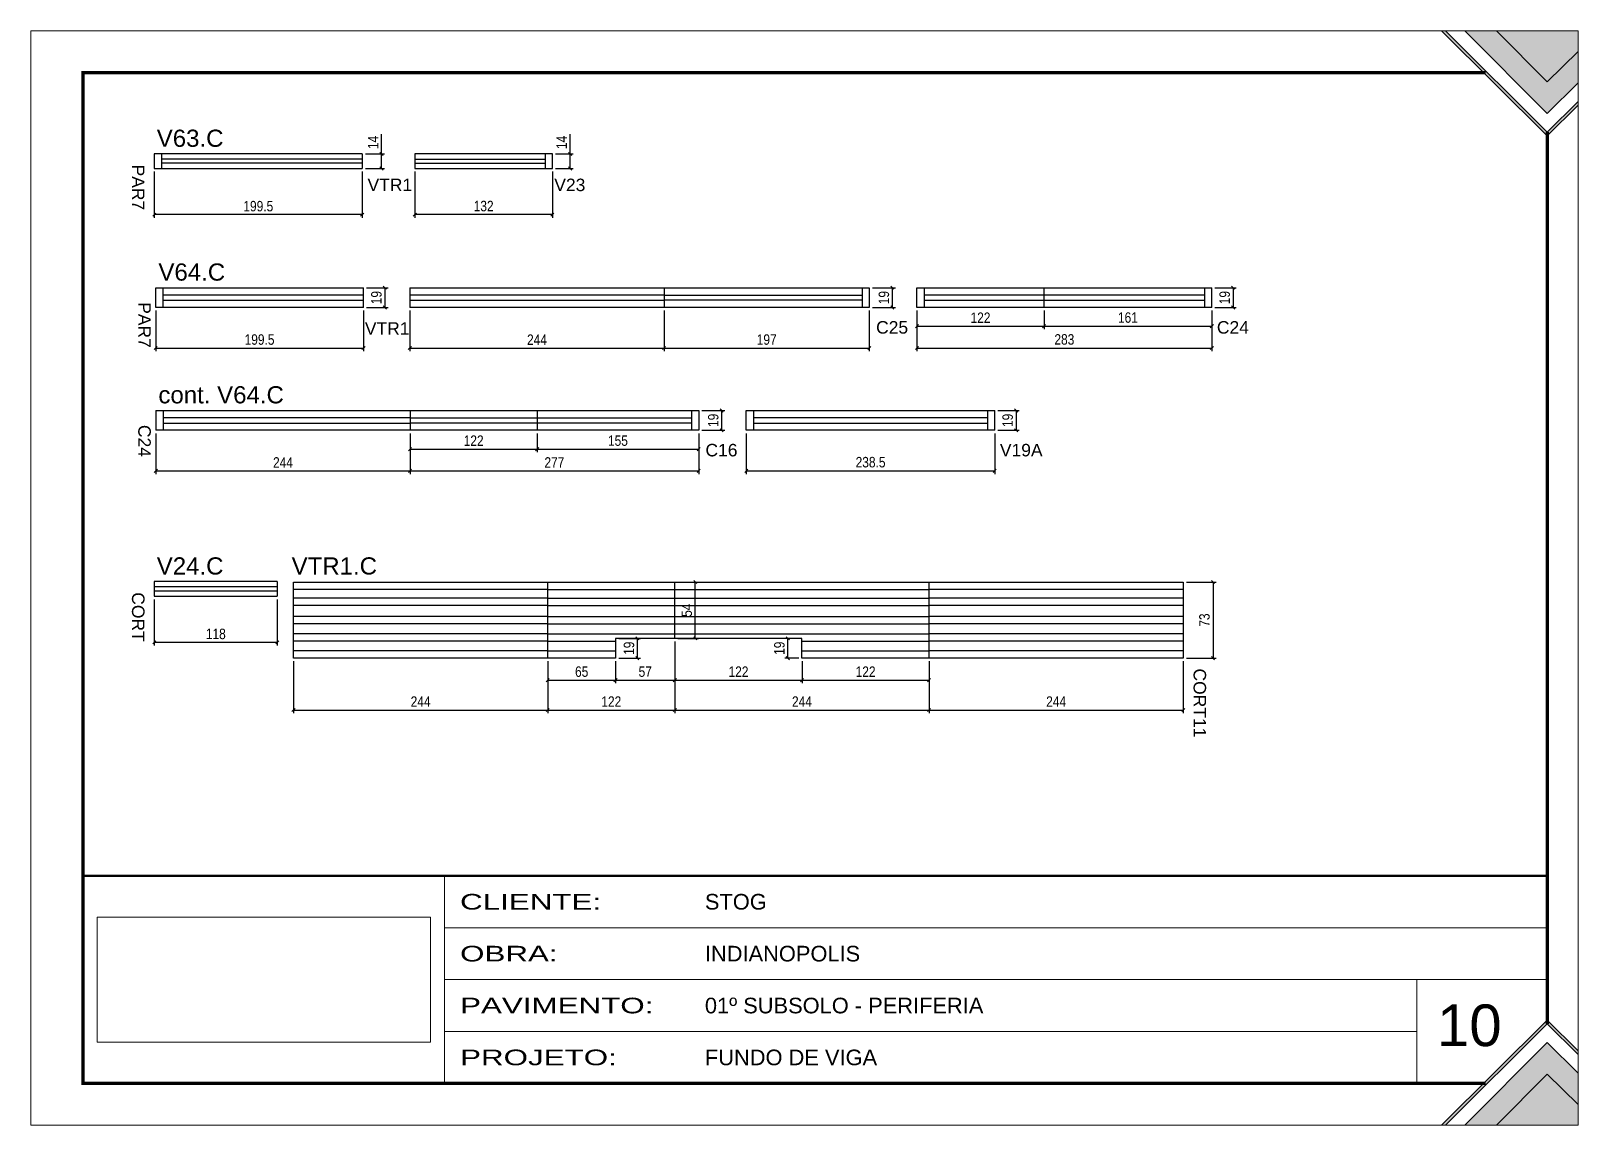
# Model space of a CAD drawing. Extents: x -1206 to 6684, y -2991 to 10691.
# Drawn here: x 1656 to 3141, y -1841 to -791 of the extents above; entities that cross this region are included whole.
import ezdxf
from ezdxf.enums import TextEntityAlignment as Align

# ---------------------------------------------------------------- set-up
doc = ezdxf.new("R2010")
doc.units = 0
doc.linetypes.add('CONTINUO', pattern=[0])
doc.layers.get('0').update_dxf_attribs({"color": 50})
for name, color, linetype in [('5', 5, 'Continuous'), ('COTA', 241, 'Continuous'), ('NOMENCLATURA', 7, 'Continuous'), ('Painéis', 200, 'Continuous'), ('SARR_2.2x7', 40, 'Continuous'), ('SARR_EDITAR', 141, 'Continuous'), ('TEXTO', 3, 'Continuous')]:
    doc.layers.add(name, color=color, linetype=linetype)
doc.layers.add('Folhas', color=255, linetype='Continuous', lineweight=9)
doc.styles.add('ARIAL', font='arial.ttf')
doc.styles.add('COTA TECNICA', font='techl___.ttf', dxfattribs={"height": 10})
doc.styles.add('COTA TECNICA-50', font='techl___.ttf', dxfattribs={"height": 10})
doc.styles.get("Standard").update_dxf_attribs({"font": 'arial.ttf'})
doc.styles.add('Tecnologia', font='')
doc.styles.get('Tecnologia').set_extended_font_data('Forgotten Futurist')
doc.dimstyles.new('COTA PAINEL-50', dxfattribs={"dimtxt": 10, "dimasz": 3, "dimexe": 3, "dimexo": 3, "dimgap": 3, "dimtad": 1, "dimdec": 1, "dimzin": 9, "dimdsep": 46, "dimtxsty": 'COTA TECNICA-50', "dimblk1": 'OBLIQUE', "dimblk2": 'OBLIQUE', "dimsah": 1, "dimcen": 0.9, "dimclrd": 4, "dimclre": 4, "dimclrt": 240, "dimadec": 1, "dimazin": 3, "dimtfac": 1, "dimtdec": 1, "dimtmove": 0, "dimatfit": 3, "dimfxl": 1, "dimtolj": 1, "dimtzin": 12, "dimarcsym": 0})
doc.dimstyles.new('PAINEL', dxfattribs={"dimtxt": 10, "dimasz": 3, "dimexe": 3, "dimexo": 3, "dimgap": 3, "dimtad": 1, "dimdec": 1, "dimzin": 12, "dimdsep": 46, "dimtxsty": 'COTA TECNICA', "dimblk1": 'OBLIQUE', "dimblk2": 'OBLIQUE', "dimsah": 1, "dimcen": 0.9, "dimclrd": 4, "dimclre": 4, "dimclrt": 240, "dimadec": 1, "dimazin": 3, "dimtfac": 1, "dimtdec": 1, "dimtmove": 0, "dimatfit": 3, "dimfxl": 1, "dimtolj": 1, "dimtzin": 12, "dimarcsym": 0})
picture_1 = doc.add_image_def('image1.jpg', size_in_pixel=(1600, 599))

msp = doc.modelspace()

# ---------------------------------------------------------------- texts
at = {"layer": '5', "linetype": 'Continuous'}
for s, rotation, p in [('PAR7', 270.000036, (1753.451, -919.743)), ('VTR1', 0.000036, (1979.553, -945.226)), ('V23', 0.000036, (2158.801, -945.226)), ('PAR7', 269.999964, (1759.487, -1051.791)), ('VTR1', 0.000036, (1976.998, -1083.018)), ('C25', 359.999964, (2467.694, -1081.966)), ('C24', 359.999964, (2794.795, -1081.966)), ('C24', 269.999964, (1759.487, -1169.594)), ('C16', 359.999964, (2303.908, -1199.77)), ('V19A', 359.999964, (2586.508, -1199.77)), ('CORT', 270.000036, (1753.451, -1330.199)), ('CORT11', 270.000036, (2772.421, -1403.346))]:
    msp.add_text(s, height=12, rotation=rotation, dxfattribs=at).set_placement(p)
at = {"layer": 'Folhas', "style": 'ARIAL'}
msp.add_text('10', height=40, dxfattribs=at).set_placement((3037.102, -1745.755), align=Align.MIDDLE)
at = {"layer": 'NOMENCLATURA', "linetype": 'Continuous'}
for s, height, p in [('V63.C', 16.5, (1777.231, -902.709)), ('V64.C', 16.5, (1778.825, -1031.117)), ('cont. V64.C', 16.49999, (1778.825, -1148.921)), ('V24.C', 16.5, (1777.231, -1313.165)), ('VTR1.C', 16.5, (1906.688, -1313.165))]:
    msp.add_text(s, height=height, dxfattribs=at).set_placement(p)

# ---------------------------------------------------------------- blocks, each defined once
blk = doc.blocks.new('9999999999')
at = {"transparency": 33554687}
h = blk.add_hatch(color=30, dxfattribs=at)
h.dxf.hatch_style = 1
h.paths.add_polyline_path([(1357.7, 1050), (1354, 1050), (1455.5, 949.3), (1485, 978.7), (1485, 982.3), (1455.5, 953)])
at = {"true_color": 0x000000, "transparency": 33554687}
h = blk.add_hatch(color=18, dxfattribs=at)
h.dxf.hatch_style = 1
h.paths.add_polyline_path([(1406.6, 1050), (1376.2, 1050), (1455.5, 970.8), (1485, 1000.1), (1485, 1030.4), (1455.5, 1001.1)])
at = {"true_color": 0xff7f00, "transparency": 33554687}
h = blk.add_hatch(color=30, dxfattribs=at)
h.dxf.hatch_style = 1
h.paths.add_polyline_path([(1485, 1030.4), (1485, 1050), (1406.6, 1050), (1455.5, 1001.1)])
at = {"transparency": 33554687}
h = blk.add_hatch(color=30, dxfattribs=at)
h.dxf.hatch_style = 1
h.paths.add_polyline_path([(1357.7, 0), (1354, 0), (1455.5, 100.7), (1485, 71.3), (1485, 67.7), (1455.5, 97)])
at = {"true_color": 0x000000, "transparency": 33554687}
h = blk.add_hatch(color=18, dxfattribs=at)
h.dxf.hatch_style = 1
h.paths.add_polyline_path([(1406.6, 0), (1376.2, 0), (1455.5, 79.2), (1485, 49.9), (1485, 19.6), (1455.5, 48.9)])
at = {"true_color": 0xff7f00, "transparency": 33554687}
h = blk.add_hatch(color=30, dxfattribs=at)
h.dxf.hatch_style = 1
h.paths.add_polyline_path([(1485, 19.6), (1485, 0), (1406.6, 0), (1455.5, 48.9)])
at = {"color": 30, "linetype": 'CONTINUO'}
for p, q in [((396.9, 40), (396.9, 239.2)), ((396.9, 189.4), (1455.5, 189.4)), ((396.9, 139.6), (1455.5, 139.6)), ((1330.4, 139.6), (1330.4, 40)), ((396.9, 89.8), (1330.4, 89.8))]:
    blk.add_line(p, q, dxfattribs=at)
at = {"color": 30, "transparency": 33554687}
for points in [[(1485, 978.7), (1455.5, 949.3), (1354, 1050)], [(1485, 982.3), (1455.5, 953), (1357.7, 1050)], [(1376.2, 1050), (1455.5, 970.8), (1485, 1000.1)], [(1406.6, 1050), (1455.5, 1001.1), (1485, 1030.4)], [(1485, 71.3), (1455.5, 100.7), (1354, 0)], [(1485, 67.7), (1455.5, 97), (1357.7, 0)], [(1376.2, 0), (1455.5, 79.2), (1485, 49.9)], [(1406.6, 0), (1455.5, 48.9), (1485, 19.6)]]:
    blk.add_lwpolyline(points, dxfattribs=at)
at = {"color": 30, "linetype": 'CONTINUO', "const_width": 2}
blk.add_lwpolyline([(1455.5, 97), (1455.5, 239.2), (50, 239.2), (50, 40), (1396.2, 40)], dxfattribs=at)
at = {"layer": 'Folhas'}
blk.add_lwpolyline([(0, 0), (1485, 0), (1485, 1050), (0, 1050)], close=True, dxfattribs=at)
at = {"layer": 'Folhas', "color": 30, "const_width": 3}
for points in [[(1396.2, 1010), (50, 1010), (50, 40), (1396.2, 40)], [(1455.5, 97), (1455.5, 953)]]:
    blk.add_lwpolyline(points, dxfattribs=at)
at = {"layer": 'TEXTO', "color": 7, "style": 'Tecnologia', "width": 1.5}
for s, p in [('CLIENTE:', (411.9, 214.3)), ('OBRA:', (411.9, 164.5)), ('PAVIMENTO:', (411.9, 114.7)), ('PROJETO:', (411.9, 64.9))]:
    blk.add_text(s, height=15, dxfattribs=at).set_placement(p, align=Align.MIDDLE_LEFT)
at = {"layer": 'TEXTO', "color": 7, "linetype": 'Continuous', "ltscale": 5, "style": 'ARIAL'}
for s, p in [('STOG', (646.9, 214.3)), ('INDIANOPOLIS', (646.9, 164.5)), ('01º SUBSOLO - PERIFERIA', (646.9, 114.7)), ('FUNDO DE VIGA', (646.9, 64.9))]:
    blk.add_text(s, height=15, dxfattribs=at).set_placement(p, align=Align.MIDDLE_LEFT)
image = blk.add_image(picture_1, insert=(63.5, 79.7), size_in_units=(320, 119.8))
image.dxf.flags = 7
blk = doc.blocks.new('_Oblique')
at = {"color": 0, "linetype": 'ByBlock', "lineweight": -2}
blk.add_line((-0.5, -0.5), (0.5, 0.5), dxfattribs=at)
blk = doc.blocks.new('*D292')
at = {"layer": 'COTA', "color": 4, "linetype": 'ByBlock', "lineweight": -2, "transparency": 16777216}
for p, q in [((2025, -926.5), (2025, -970.8)), ((2157, -926.5), (2157, -970.8)), ((2157, -967.8), (2025, -967.8))]:
    blk.add_line(p, q, dxfattribs=at)
at = {"layer": 'Defpoints', "color": 0, "linetype": 'ByBlock', "transparency": 16777216}
for p in [(2025, -923.5), (2157, -923.5), (2025, -967.8)]:
    blk.add_point(p, dxfattribs=at)
at = {"layer": 'COTA', "color": 4, "linetype": 'ByBlock', "lineweight": -2, "transparency": 16777216, "xscale": 3, "yscale": 3, "zscale": 3, "rotation": 180}
blk.add_blockref('_Oblique', (2025, -967.8), dxfattribs=at)
at = {"layer": 'COTA', "color": 4, "linetype": 'ByBlock', "lineweight": -2, "transparency": 16777216, "xscale": 3, "yscale": 3, "zscale": 3}
blk.add_blockref('_Oblique', (2157, -967.8), dxfattribs=at)
at = {"layer": 'COTA', "color": 240, "linetype": 'ByBlock', "transparency": 16777216, "insert": (2091, -959.6), "char_height": 10, "attachment_point": 5, "style": 'COTA TECNICA-50'}
blk.add_mtext('\\A1;132', dxfattribs=at)
blk = doc.blocks.new('*D293')
at = {"layer": 'COTA', "color": 4, "lineweight": -2, "transparency": 16777216}
for p, q in [((1774.9, -926.5), (1774.9, -970.8)), ((1974.4, -926.5), (1974.4, -970.8)), ((1974.4, -967.8), (1774.9, -967.8))]:
    blk.add_line(p, q, dxfattribs=at)
at = {"layer": 'Defpoints', "color": 0, "transparency": 16777216}
for p in [(1774.9, -923.5), (1974.4, -923.5), (1774.9, -967.8)]:
    blk.add_point(p, dxfattribs=at)
at = {"layer": 'COTA', "color": 4, "lineweight": -2, "transparency": 16777216, "xscale": 3, "yscale": 3, "zscale": 3, "rotation": 180}
blk.add_blockref('_Oblique', (1774.9, -967.8), dxfattribs=at)
at = {"layer": 'COTA', "color": 4, "lineweight": -2, "transparency": 16777216, "xscale": 3, "yscale": 3, "zscale": 3}
blk.add_blockref('_Oblique', (1974.4, -967.8), dxfattribs=at)
at = {"layer": 'COTA', "color": 240, "transparency": 16777216, "insert": (1874.7, -959.7), "char_height": 10, "attachment_point": 5, "style": 'COTA TECNICA-50'}
blk.add_mtext('\\A1;199.5', dxfattribs=at)
blk = doc.blocks.new('*D296')
at = {"layer": 'COTA', "color": 4, "linetype": 'ByBlock', "lineweight": -2, "transparency": 16777216}
for p, q in [((1776.2, -1059.9), (1776.2, -1098.8)), ((1975.7, -1059.9), (1975.7, -1098.8)), ((1776.2, -1095.8), (1975.7, -1095.8))]:
    blk.add_line(p, q, dxfattribs=at)
at = {"layer": 'Defpoints', "color": 0, "linetype": 'ByBlock', "transparency": 16777216}
for p in [(1776.2, -1056.9), (1975.7, -1056.9), (1975.7, -1095.8)]:
    blk.add_point(p, dxfattribs=at)
at = {"layer": 'COTA', "color": 4, "linetype": 'ByBlock', "lineweight": -2, "transparency": 16777216, "xscale": 3, "yscale": 3, "zscale": 3, "rotation": 180}
blk.add_blockref('_Oblique', (1776.2, -1095.8), dxfattribs=at)
at = {"layer": 'COTA', "color": 4, "linetype": 'ByBlock', "lineweight": -2, "transparency": 16777216, "xscale": 3, "yscale": 3, "zscale": 3}
blk.add_blockref('_Oblique', (1975.7, -1095.8), dxfattribs=at)
at = {"layer": 'COTA', "color": 240, "linetype": 'ByBlock', "transparency": 16777216, "insert": (1875.9, -1087.7), "char_height": 10, "attachment_point": 5, "style": 'COTA TECNICA-50'}
blk.add_mtext('\\A1;199.5', dxfattribs=at)
blk = doc.blocks.new('*D297')
at = {"layer": 'COTA', "color": 4, "linetype": 'ByBlock', "lineweight": -2, "transparency": 16777216}
for p, q in [((2020.2, -1059.9), (2020.2, -1098.8)), ((2264.2, -1059.9), (2264.2, -1098.8)), ((2020.2, -1095.8), (2264.2, -1095.8))]:
    blk.add_line(p, q, dxfattribs=at)
at = {"layer": 'Defpoints', "color": 0, "linetype": 'ByBlock', "transparency": 16777216}
for p in [(2020.2, -1056.9), (2264.2, -1056.9), (2264.2, -1095.8)]:
    blk.add_point(p, dxfattribs=at)
at = {"layer": 'COTA', "color": 4, "linetype": 'ByBlock', "lineweight": -2, "transparency": 16777216, "xscale": 3, "yscale": 3, "zscale": 3, "rotation": 180}
blk.add_blockref('_Oblique', (2020.2, -1095.8), dxfattribs=at)
at = {"layer": 'COTA', "color": 4, "linetype": 'ByBlock', "lineweight": -2, "transparency": 16777216, "xscale": 3, "yscale": 3, "zscale": 3}
blk.add_blockref('_Oblique', (2264.2, -1095.8), dxfattribs=at)
at = {"layer": 'COTA', "color": 240, "linetype": 'ByBlock', "transparency": 16777216, "insert": (2142.2, -1087.8), "char_height": 10, "attachment_point": 5, "style": 'COTA TECNICA-50'}
blk.add_mtext('\\A1;244', dxfattribs=at)
blk = doc.blocks.new('*D298')
at = {"layer": 'COTA', "color": 4, "lineweight": -2, "transparency": 16777216}
for p, q in [((2464.2, -1037.9), (2486.3, -1037.9)), ((2483.3, -1056.9), (2483.3, -1037.9)), ((2464.2, -1056.9), (2486.3, -1056.9))]:
    blk.add_line(p, q, dxfattribs=at)
at = {"layer": 'Defpoints', "color": 0, "transparency": 16777216}
for p in [(2461.2, -1037.9), (2483.3, -1037.9), (2461.2, -1056.9)]:
    blk.add_point(p, dxfattribs=at)
at = {"layer": 'COTA', "color": 4, "lineweight": -2, "transparency": 16777216, "xscale": 3, "yscale": 3, "zscale": 3}
for p, rotation in [((2483.3, -1037.9), 90), ((2483.3, -1056.9), 270)]:
    blk.add_blockref('_Oblique', p, dxfattribs=dict(at, rotation=rotation))
at = {"layer": 'COTA', "color": 240, "transparency": 16777216, "insert": (2475.2, -1047.4), "char_height": 10, "attachment_point": 5, "rotation": 90, "style": 'COTA TECNICA'}
blk.add_mtext('\\A1;19', dxfattribs=at)
blk = doc.blocks.new('*D299')
at = {"layer": 'COTA', "color": 4, "lineweight": -2, "transparency": 16777216}
for p, q in [((2264.2, -1059.9), (2264.2, -1098.8)), ((2461.2, -1059.9), (2461.2, -1098.8)), ((2264.2, -1095.8), (2461.2, -1095.8))]:
    blk.add_line(p, q, dxfattribs=at)
at = {"layer": 'Defpoints', "color": 0, "transparency": 16777216}
for p in [(2264.2, -1056.9), (2461.2, -1056.9), (2461.2, -1095.8)]:
    blk.add_point(p, dxfattribs=at)
at = {"layer": 'COTA', "color": 4, "lineweight": -2, "transparency": 16777216, "xscale": 3, "yscale": 3, "zscale": 3, "rotation": 180}
blk.add_blockref('_Oblique', (2264.2, -1095.8), dxfattribs=at)
at = {"layer": 'COTA', "color": 4, "lineweight": -2, "transparency": 16777216, "xscale": 3, "yscale": 3, "zscale": 3}
blk.add_blockref('_Oblique', (2461.2, -1095.8), dxfattribs=at)
at = {"layer": 'COTA', "color": 240, "transparency": 16777216, "insert": (2362.7, -1087.7), "char_height": 10, "attachment_point": 5, "style": 'COTA TECNICA-50'}
blk.add_mtext('\\A1;197', dxfattribs=at)
blk = doc.blocks.new('*D302')
at = {"layer": 'COTA', "color": 4, "lineweight": -2, "transparency": 16777216}
for p, q in [((1978.7, -1037.9), (1999.2, -1037.9)), ((1996.2, -1037.9), (1996.2, -1056.9)), ((1978.7, -1056.9), (1999.2, -1056.9))]:
    blk.add_line(p, q, dxfattribs=at)
at = {"layer": 'Defpoints', "color": 0, "transparency": 16777216}
for p in [(1975.7, -1037.9), (1975.7, -1056.9), (1996.2, -1056.9)]:
    blk.add_point(p, dxfattribs=at)
at = {"layer": 'COTA', "color": 4, "lineweight": -2, "transparency": 16777216, "xscale": 3, "yscale": 3, "zscale": 3}
for p, rotation in [((1996.2, -1037.9), 90), ((1996.2, -1056.9), 270)]:
    blk.add_blockref('_Oblique', p, dxfattribs=dict(at, rotation=rotation))
at = {"layer": 'COTA', "color": 240, "transparency": 16777216, "insert": (1988.1, -1047.4), "char_height": 10, "attachment_point": 5, "rotation": 90, "style": 'COTA TECNICA-50'}
blk.add_mtext('\\A1;19', dxfattribs=at)
blk = doc.blocks.new('*D303')
at = {"layer": 'COTA', "color": 4, "lineweight": -2, "transparency": 16777216}
for p, q in [((1992.9, -909.5), (1992.9, -890.4)), ((1977.7, -909.5), (1995.9, -909.5)), ((1992.9, -923.5), (1992.9, -909.5)), ((1977.7, -923.5), (1995.9, -923.5))]:
    blk.add_line(p, q, dxfattribs=at)
at = {"layer": 'Defpoints', "color": 0, "transparency": 16777216}
for p in [(1974.7, -909.5), (1992.9, -909.5), (1974.7, -923.5)]:
    blk.add_point(p, dxfattribs=at)
at = {"layer": 'COTA', "color": 4, "lineweight": -2, "transparency": 16777216, "xscale": 3, "yscale": 3, "zscale": 3}
for p, rotation in [((1992.9, -909.5), 90), ((1992.9, -923.5), 270)]:
    blk.add_blockref('_Oblique', p, dxfattribs=dict(at, rotation=rotation))
at = {"layer": 'COTA', "color": 240, "transparency": 16777216, "insert": (1984.9, -898.5), "char_height": 10, "attachment_point": 5, "rotation": 90, "style": 'COTA TECNICA-50'}
blk.add_mtext('\\A1;14', dxfattribs=at)
blk = doc.blocks.new('*D304')
at = {"layer": 'COTA', "color": 4, "lineweight": -2, "transparency": 16777216}
for p, q in [((2174, -909.5), (2174, -890.4)), ((2160, -909.5), (2177, -909.5)), ((2174, -923.5), (2174, -909.5)), ((2160, -923.5), (2177, -923.5))]:
    blk.add_line(p, q, dxfattribs=at)
at = {"layer": 'Defpoints', "color": 0, "transparency": 16777216}
for p in [(2157, -909.5), (2174, -909.5), (2157, -923.5)]:
    blk.add_point(p, dxfattribs=at)
at = {"layer": 'COTA', "color": 4, "lineweight": -2, "transparency": 16777216, "xscale": 3, "yscale": 3, "zscale": 3}
for p, rotation in [((2174, -909.5), 90), ((2174, -923.5), 270)]:
    blk.add_blockref('_Oblique', p, dxfattribs=dict(at, rotation=rotation))
at = {"layer": 'COTA', "color": 240, "transparency": 16777216, "insert": (2165.9, -898.5), "char_height": 10, "attachment_point": 5, "rotation": 90, "style": 'COTA TECNICA-50'}
blk.add_mtext('\\A1;14', dxfattribs=at)
blk = doc.blocks.new('*D306')
at = {"layer": 'COTA', "color": 4, "linetype": 'ByBlock', "lineweight": -2, "transparency": 16777216}
for p, q in [((2506.9, -1059.9), (2506.9, -1098.8)), ((2789.9, -1059.9), (2789.9, -1098.8)), ((2506.9, -1095.8), (2789.9, -1095.8))]:
    blk.add_line(p, q, dxfattribs=at)
at = {"layer": 'Defpoints', "color": 0, "linetype": 'ByBlock', "transparency": 16777216}
for p in [(2506.9, -1056.9), (2789.9, -1056.9), (2789.9, -1095.8)]:
    blk.add_point(p, dxfattribs=at)
at = {"layer": 'COTA', "color": 4, "linetype": 'ByBlock', "lineweight": -2, "transparency": 16777216, "xscale": 3, "yscale": 3, "zscale": 3, "rotation": 180}
blk.add_blockref('_Oblique', (2506.9, -1095.8), dxfattribs=at)
at = {"layer": 'COTA', "color": 4, "linetype": 'ByBlock', "lineweight": -2, "transparency": 16777216, "xscale": 3, "yscale": 3, "zscale": 3}
blk.add_blockref('_Oblique', (2789.9, -1095.8), dxfattribs=at)
at = {"layer": 'COTA', "color": 240, "linetype": 'ByBlock', "transparency": 16777216, "insert": (2648.4, -1087.6), "char_height": 10, "attachment_point": 5, "style": 'COTA TECNICA-50'}
blk.add_mtext('\\A1;283', dxfattribs=at)
blk = doc.blocks.new('*D307')
at = {"layer": 'COTA', "color": 4, "lineweight": -2, "transparency": 16777216}
for p, q in [((2792.9, -1037.9), (2813.4, -1037.9)), ((2810.4, -1037.9), (2810.4, -1056.9)), ((2792.9, -1056.9), (2813.4, -1056.9))]:
    blk.add_line(p, q, dxfattribs=at)
at = {"layer": 'Defpoints', "color": 0, "transparency": 16777216}
for p in [(2789.9, -1037.9), (2789.9, -1056.9), (2810.4, -1056.9)]:
    blk.add_point(p, dxfattribs=at)
at = {"layer": 'COTA', "color": 4, "lineweight": -2, "transparency": 16777216, "xscale": 3, "yscale": 3, "zscale": 3}
for p, rotation in [((2810.4, -1037.9), 90), ((2810.4, -1056.9), 270)]:
    blk.add_blockref('_Oblique', p, dxfattribs=dict(at, rotation=rotation))
at = {"layer": 'COTA', "color": 240, "transparency": 16777216, "insert": (2802.3, -1047.4), "char_height": 10, "attachment_point": 5, "rotation": 90, "style": 'COTA TECNICA-50'}
blk.add_mtext('\\A1;19', dxfattribs=at)
blk = doc.blocks.new('*D308')
at = {"layer": 'COTA', "color": 4, "lineweight": -2, "transparency": 16777216}
for p, q in [((2506.9, -1059.9), (2506.9, -1077.8)), ((2628.9, -1059.9), (2628.9, -1077.8)), ((2506.9, -1074.8), (2628.9, -1074.8))]:
    blk.add_line(p, q, dxfattribs=at)
at = {"layer": 'Defpoints', "color": 0, "transparency": 16777216}
for p in [(2506.9, -1056.9), (2628.9, -1056.9), (2628.9, -1074.8)]:
    blk.add_point(p, dxfattribs=at)
at = {"layer": 'COTA', "color": 4, "lineweight": -2, "transparency": 16777216, "xscale": 3, "yscale": 3, "zscale": 3, "rotation": 180}
blk.add_blockref('_Oblique', (2506.9, -1074.8), dxfattribs=at)
at = {"layer": 'COTA', "color": 4, "lineweight": -2, "transparency": 16777216, "xscale": 3, "yscale": 3, "zscale": 3}
blk.add_blockref('_Oblique', (2628.9, -1074.8), dxfattribs=at)
at = {"layer": 'COTA', "color": 240, "transparency": 16777216, "insert": (2567.9, -1066.7), "char_height": 10, "attachment_point": 5, "style": 'COTA TECNICA-50'}
blk.add_mtext('\\A1;122', dxfattribs=at)
blk = doc.blocks.new('*D309')
at = {"layer": 'COTA', "color": 4, "lineweight": -2, "transparency": 16777216}
for p, q in [((2628.9, -1059.9), (2628.9, -1077.8)), ((2789.9, -1059.9), (2789.9, -1077.8)), ((2628.9, -1074.8), (2789.9, -1074.8))]:
    blk.add_line(p, q, dxfattribs=at)
at = {"layer": 'Defpoints', "color": 0, "transparency": 16777216}
for p in [(2628.9, -1056.9), (2789.9, -1056.9), (2789.9, -1074.8)]:
    blk.add_point(p, dxfattribs=at)
at = {"layer": 'COTA', "color": 4, "lineweight": -2, "transparency": 16777216, "xscale": 3, "yscale": 3, "zscale": 3, "rotation": 180}
blk.add_blockref('_Oblique', (2628.9, -1074.8), dxfattribs=at)
at = {"layer": 'COTA', "color": 4, "lineweight": -2, "transparency": 16777216, "xscale": 3, "yscale": 3, "zscale": 3}
blk.add_blockref('_Oblique', (2789.9, -1074.8), dxfattribs=at)
at = {"layer": 'COTA', "color": 240, "transparency": 16777216, "insert": (2709.4, -1066.6), "char_height": 10, "attachment_point": 5, "style": 'COTA TECNICA-50'}
blk.add_mtext('\\A1;161', dxfattribs=at)
blk = doc.blocks.new('*D312')
at = {"layer": 'COTA', "color": 4, "linetype": 'ByBlock', "lineweight": -2, "transparency": 16777216}
for p, q in [((1776.4, -1177.7), (1776.4, -1216.7)), ((2020.4, -1177.7), (2020.4, -1216.7)), ((1776.4, -1213.7), (2020.4, -1213.7))]:
    blk.add_line(p, q, dxfattribs=at)
at = {"layer": 'Defpoints', "color": 0, "linetype": 'ByBlock', "transparency": 16777216}
for p in [(1776.4, -1174.7), (2020.4, -1174.7), (2020.4, -1213.7)]:
    blk.add_point(p, dxfattribs=at)
at = {"layer": 'COTA', "color": 4, "linetype": 'ByBlock', "lineweight": -2, "transparency": 16777216, "xscale": 3, "yscale": 3, "zscale": 3, "rotation": 180}
blk.add_blockref('_Oblique', (1776.4, -1213.7), dxfattribs=at)
at = {"layer": 'COTA', "color": 4, "linetype": 'ByBlock', "lineweight": -2, "transparency": 16777216, "xscale": 3, "yscale": 3, "zscale": 3}
blk.add_blockref('_Oblique', (2020.4, -1213.7), dxfattribs=at)
at = {"layer": 'COTA', "color": 240, "linetype": 'ByBlock', "transparency": 16777216, "insert": (1898.4, -1205.6), "char_height": 10, "attachment_point": 5, "style": 'COTA TECNICA-50'}
blk.add_mtext('\\A1;244', dxfattribs=at)
blk = doc.blocks.new('*D313')
at = {"layer": 'COTA', "color": 4, "lineweight": -2, "transparency": 16777216}
for p, q in [((2300.4, -1155.7), (2322.5, -1155.7)), ((2319.5, -1174.7), (2319.5, -1155.7)), ((2300.4, -1174.7), (2322.5, -1174.7))]:
    blk.add_line(p, q, dxfattribs=at)
at = {"layer": 'Defpoints', "color": 0, "transparency": 16777216}
for p in [(2297.4, -1155.7), (2319.5, -1155.7), (2297.4, -1174.7)]:
    blk.add_point(p, dxfattribs=at)
at = {"layer": 'COTA', "color": 4, "lineweight": -2, "transparency": 16777216, "xscale": 3, "yscale": 3, "zscale": 3}
for p, rotation in [((2319.5, -1155.7), 90), ((2319.5, -1174.7), 270)]:
    blk.add_blockref('_Oblique', p, dxfattribs=dict(at, rotation=rotation))
at = {"layer": 'COTA', "color": 240, "transparency": 16777216, "insert": (2311.4, -1165.2), "char_height": 10, "attachment_point": 5, "rotation": 90, "style": 'COTA TECNICA'}
blk.add_mtext('\\A1;19', dxfattribs=at)
blk = doc.blocks.new('*D314')
at = {"layer": 'COTA', "color": 4, "lineweight": -2, "transparency": 16777216}
for p, q in [((2020.4, -1177.7), (2020.4, -1216.7)), ((2297.4, -1177.7), (2297.4, -1216.7)), ((2020.4, -1213.7), (2297.4, -1213.7))]:
    blk.add_line(p, q, dxfattribs=at)
at = {"layer": 'Defpoints', "color": 0, "transparency": 16777216}
for p in [(2020.4, -1174.7), (2297.4, -1174.7), (2297.4, -1213.7)]:
    blk.add_point(p, dxfattribs=at)
at = {"layer": 'COTA', "color": 4, "lineweight": -2, "transparency": 16777216, "xscale": 3, "yscale": 3, "zscale": 3, "rotation": 180}
blk.add_blockref('_Oblique', (2020.4, -1213.7), dxfattribs=at)
at = {"layer": 'COTA', "color": 4, "lineweight": -2, "transparency": 16777216, "xscale": 3, "yscale": 3, "zscale": 3}
blk.add_blockref('_Oblique', (2297.4, -1213.7), dxfattribs=at)
at = {"layer": 'COTA', "color": 240, "transparency": 16777216, "insert": (2158.9, -1205.6), "char_height": 10, "attachment_point": 5, "style": 'COTA TECNICA-50'}
blk.add_mtext('\\A1;277', dxfattribs=at)
blk = doc.blocks.new('*D311')
at = {"layer": 'COTA', "color": 4, "linetype": 'ByBlock', "lineweight": -2, "transparency": 16777216}
for p, q in [((2343.1, -1177.7), (2343.1, -1216.7)), ((2581.6, -1177.7), (2581.6, -1216.7)), ((2343.1, -1213.7), (2581.6, -1213.7))]:
    blk.add_line(p, q, dxfattribs=at)
at = {"layer": 'Defpoints', "color": 0, "linetype": 'ByBlock', "transparency": 16777216}
for p in [(2343.1, -1174.7), (2581.6, -1174.7), (2581.6, -1213.7)]:
    blk.add_point(p, dxfattribs=at)
at = {"layer": 'COTA', "color": 4, "linetype": 'ByBlock', "lineweight": -2, "transparency": 16777216, "xscale": 3, "yscale": 3, "zscale": 3, "rotation": 180}
blk.add_blockref('_Oblique', (2343.1, -1213.7), dxfattribs=at)
at = {"layer": 'COTA', "color": 4, "linetype": 'ByBlock', "lineweight": -2, "transparency": 16777216, "xscale": 3, "yscale": 3, "zscale": 3}
blk.add_blockref('_Oblique', (2581.6, -1213.7), dxfattribs=at)
at = {"layer": 'COTA', "color": 240, "linetype": 'ByBlock', "transparency": 16777216, "insert": (2462.4, -1205.4), "char_height": 10, "attachment_point": 5, "style": 'COTA TECNICA-50'}
blk.add_mtext('\\A1;238.5', dxfattribs=at)
blk = doc.blocks.new('*D315')
at = {"layer": 'COTA', "color": 4, "lineweight": -2, "transparency": 16777216}
for p, q in [((2584.6, -1155.7), (2605.1, -1155.7)), ((2602.1, -1155.7), (2602.1, -1174.7)), ((2584.6, -1174.7), (2605.1, -1174.7))]:
    blk.add_line(p, q, dxfattribs=at)
at = {"layer": 'Defpoints', "color": 0, "transparency": 16777216}
for p in [(2581.6, -1155.7), (2581.6, -1174.7), (2602.1, -1174.7)]:
    blk.add_point(p, dxfattribs=at)
at = {"layer": 'COTA', "color": 4, "lineweight": -2, "transparency": 16777216, "xscale": 3, "yscale": 3, "zscale": 3}
for p, rotation in [((2602.1, -1155.7), 90), ((2602.1, -1174.7), 270)]:
    blk.add_blockref('_Oblique', p, dxfattribs=dict(at, rotation=rotation))
at = {"layer": 'COTA', "color": 240, "transparency": 16777216, "insert": (2594, -1165.2), "char_height": 10, "attachment_point": 5, "rotation": 90, "style": 'COTA TECNICA-50'}
blk.add_mtext('\\A1;19', dxfattribs=at)
blk = doc.blocks.new('*D316')
at = {"layer": 'COTA', "color": 4, "lineweight": -2, "transparency": 16777216}
for p, q in [((2020.4, -1177.7), (2020.4, -1195.8)), ((2142.4, -1177.7), (2142.4, -1195.8)), ((2020.4, -1192.8), (2142.4, -1192.8))]:
    blk.add_line(p, q, dxfattribs=at)
at = {"layer": 'Defpoints', "color": 0, "transparency": 16777216}
for p in [(2020.4, -1174.7), (2142.4, -1174.7), (2142.4, -1192.8)]:
    blk.add_point(p, dxfattribs=at)
at = {"layer": 'COTA', "color": 4, "lineweight": -2, "transparency": 16777216, "xscale": 3, "yscale": 3, "zscale": 3, "rotation": 180}
blk.add_blockref('_Oblique', (2020.4, -1192.8), dxfattribs=at)
at = {"layer": 'COTA', "color": 4, "lineweight": -2, "transparency": 16777216, "xscale": 3, "yscale": 3, "zscale": 3}
blk.add_blockref('_Oblique', (2142.4, -1192.8), dxfattribs=at)
at = {"layer": 'COTA', "color": 240, "transparency": 16777216, "insert": (2081.4, -1184.7), "char_height": 10, "attachment_point": 5, "style": 'COTA TECNICA-50'}
blk.add_mtext('\\A1;122', dxfattribs=at)
blk = doc.blocks.new('*D317')
at = {"layer": 'COTA', "color": 4, "lineweight": -2, "transparency": 16777216}
for p, q in [((2142.4, -1177.7), (2142.4, -1195.8)), ((2297.4, -1177.7), (2297.4, -1195.8)), ((2142.4, -1192.8), (2297.4, -1192.8))]:
    blk.add_line(p, q, dxfattribs=at)
at = {"layer": 'Defpoints', "color": 0, "transparency": 16777216}
for p in [(2142.4, -1174.7), (2297.4, -1174.7), (2297.4, -1192.8)]:
    blk.add_point(p, dxfattribs=at)
at = {"layer": 'COTA', "color": 4, "lineweight": -2, "transparency": 16777216, "xscale": 3, "yscale": 3, "zscale": 3, "rotation": 180}
blk.add_blockref('_Oblique', (2142.4, -1192.8), dxfattribs=at)
at = {"layer": 'COTA', "color": 4, "lineweight": -2, "transparency": 16777216, "xscale": 3, "yscale": 3, "zscale": 3}
blk.add_blockref('_Oblique', (2297.4, -1192.8), dxfattribs=at)
at = {"layer": 'COTA', "color": 240, "transparency": 16777216, "insert": (2219.9, -1184.7), "char_height": 10, "attachment_point": 5, "style": 'COTA TECNICA-50'}
blk.add_mtext('\\A1;155', dxfattribs=at)
blk = doc.blocks.new('*D319')
at = {"layer": 'COTA', "color": 4, "lineweight": -2, "transparency": 16777216}
for p, q in [((1774.9, -1337), (1774.9, -1381.3)), ((1892.9, -1337), (1892.9, -1381.3)), ((1892.9, -1378.3), (1774.9, -1378.3))]:
    blk.add_line(p, q, dxfattribs=at)
at = {"layer": 'Defpoints', "color": 0, "transparency": 16777216}
for p in [(1774.9, -1334), (1892.9, -1334), (1774.9, -1378.3)]:
    blk.add_point(p, dxfattribs=at)
at = {"layer": 'COTA', "color": 4, "lineweight": -2, "transparency": 16777216, "xscale": 3, "yscale": 3, "zscale": 3, "rotation": 180}
blk.add_blockref('_Oblique', (1774.9, -1378.3), dxfattribs=at)
at = {"layer": 'COTA', "color": 4, "lineweight": -2, "transparency": 16777216, "xscale": 3, "yscale": 3, "zscale": 3}
blk.add_blockref('_Oblique', (1892.9, -1378.3), dxfattribs=at)
at = {"layer": 'COTA', "color": 240, "transparency": 16777216, "insert": (1833.9, -1370.2), "char_height": 10, "attachment_point": 5, "style": 'COTA TECNICA-50'}
blk.add_mtext('\\A1;118', dxfattribs=at)
blk = doc.blocks.new('*D322')
at = {"layer": 'COTA', "color": 4, "lineweight": -2, "transparency": 16777216}
for p, q in [((1908.5, -1396.4), (1908.5, -1446.2)), ((2152.5, -1396.4), (2152.5, -1446.2)), ((1908.5, -1443.2), (2152.5, -1443.2))]:
    blk.add_line(p, q, dxfattribs=at)
at = {"layer": 'Defpoints', "color": 0, "transparency": 16777216}
for p in [(1908.5, -1393.4), (2152.5, -1393.4), (2152.5, -1443.2)]:
    blk.add_point(p, dxfattribs=at)
at = {"layer": 'COTA', "color": 4, "lineweight": -2, "transparency": 16777216, "xscale": 3, "yscale": 3, "zscale": 3, "rotation": 180}
blk.add_blockref('_Oblique', (1908.5, -1443.2), dxfattribs=at)
at = {"layer": 'COTA', "color": 4, "lineweight": -2, "transparency": 16777216, "xscale": 3, "yscale": 3, "zscale": 3}
blk.add_blockref('_Oblique', (2152.5, -1443.2), dxfattribs=at)
at = {"layer": 'COTA', "color": 240, "transparency": 16777216, "insert": (2030.5, -1435.1), "char_height": 10, "attachment_point": 5, "style": 'COTA TECNICA-50'}
blk.add_mtext('\\A1;244', dxfattribs=at)
blk = doc.blocks.new('*D323')
at = {"layer": 'COTA', "color": 4, "lineweight": -2, "transparency": 16777216}
for p, q in [((2274.5, -1377.4), (2274.5, -1446.2)), ((2152.5, -1396.4), (2152.5, -1446.2)), ((2152.5, -1443.2), (2274.5, -1443.2))]:
    blk.add_line(p, q, dxfattribs=at)
at = {"layer": 'Defpoints', "color": 0, "transparency": 16777216}
for p in [(2274.5, -1374.4), (2152.5, -1393.4), (2274.5, -1443.2)]:
    blk.add_point(p, dxfattribs=at)
at = {"layer": 'COTA', "color": 4, "lineweight": -2, "transparency": 16777216, "xscale": 3, "yscale": 3, "zscale": 3, "rotation": 180}
blk.add_blockref('_Oblique', (2152.5, -1443.2), dxfattribs=at)
at = {"layer": 'COTA', "color": 4, "lineweight": -2, "transparency": 16777216, "xscale": 3, "yscale": 3, "zscale": 3}
blk.add_blockref('_Oblique', (2274.5, -1443.2), dxfattribs=at)
at = {"layer": 'COTA', "color": 240, "transparency": 16777216, "insert": (2213.5, -1435.1), "char_height": 10, "attachment_point": 5, "style": 'COTA TECNICA-50'}
blk.add_mtext('\\A1;122', dxfattribs=at)
blk = doc.blocks.new('*D324')
at = {"layer": 'COTA', "color": 4, "lineweight": -2, "transparency": 16777216}
for p, q in [((2274.5, -1377.4), (2274.5, -1446.2)), ((2518.5, -1396.4), (2518.5, -1446.2)), ((2274.5, -1443.2), (2518.5, -1443.2))]:
    blk.add_line(p, q, dxfattribs=at)
at = {"layer": 'Defpoints', "color": 0, "transparency": 16777216}
for p in [(2274.5, -1374.4), (2518.5, -1393.4), (2518.5, -1443.2)]:
    blk.add_point(p, dxfattribs=at)
at = {"layer": 'COTA', "color": 4, "lineweight": -2, "transparency": 16777216, "xscale": 3, "yscale": 3, "zscale": 3, "rotation": 180}
blk.add_blockref('_Oblique', (2274.5, -1443.2), dxfattribs=at)
at = {"layer": 'COTA', "color": 4, "lineweight": -2, "transparency": 16777216, "xscale": 3, "yscale": 3, "zscale": 3}
blk.add_blockref('_Oblique', (2518.5, -1443.2), dxfattribs=at)
at = {"layer": 'COTA', "color": 240, "transparency": 16777216, "insert": (2396.5, -1435.1), "char_height": 10, "attachment_point": 5, "style": 'COTA TECNICA-50'}
blk.add_mtext('\\A1;244', dxfattribs=at)
blk = doc.blocks.new('*D325')
at = {"layer": 'COTA', "color": 4, "lineweight": -2, "transparency": 16777216}
for p, q in [((2518.5, -1396.4), (2518.5, -1446.2)), ((2762.5, -1396.4), (2762.5, -1446.2)), ((2518.5, -1443.2), (2762.5, -1443.2))]:
    blk.add_line(p, q, dxfattribs=at)
at = {"layer": 'Defpoints', "color": 0, "transparency": 16777216}
for p in [(2518.5, -1393.4), (2762.5, -1393.4), (2762.5, -1443.2)]:
    blk.add_point(p, dxfattribs=at)
at = {"layer": 'COTA', "color": 4, "lineweight": -2, "transparency": 16777216, "xscale": 3, "yscale": 3, "zscale": 3, "rotation": 180}
blk.add_blockref('_Oblique', (2518.5, -1443.2), dxfattribs=at)
at = {"layer": 'COTA', "color": 4, "lineweight": -2, "transparency": 16777216, "xscale": 3, "yscale": 3, "zscale": 3}
blk.add_blockref('_Oblique', (2762.5, -1443.2), dxfattribs=at)
at = {"layer": 'COTA', "color": 240, "transparency": 16777216, "insert": (2640.5, -1435.1), "char_height": 10, "attachment_point": 5, "style": 'COTA TECNICA-50'}
blk.add_mtext('\\A1;244', dxfattribs=at)
blk = doc.blocks.new('*D326')
at = {"layer": 'COTA', "color": 4, "lineweight": -2, "transparency": 16777216}
for p, q in [((2765.5, -1320.4), (2794.1, -1320.4)), ((2791.1, -1320.4), (2791.1, -1393.4)), ((2765.5, -1393.4), (2794.1, -1393.4))]:
    blk.add_line(p, q, dxfattribs=at)
at = {"layer": 'Defpoints', "color": 0, "transparency": 16777216}
for p in [(2762.5, -1320.4), (2762.5, -1393.4), (2791.1, -1393.4)]:
    blk.add_point(p, dxfattribs=at)
at = {"layer": 'COTA', "color": 4, "lineweight": -2, "transparency": 16777216, "xscale": 3, "yscale": 3, "zscale": 3}
for p, rotation in [((2791.1, -1320.4), 90), ((2791.1, -1393.4), 270)]:
    blk.add_blockref('_Oblique', p, dxfattribs=dict(at, rotation=rotation))
at = {"layer": 'COTA', "color": 240, "transparency": 16777216, "insert": (2782.9, -1356.9), "char_height": 10, "attachment_point": 5, "rotation": 90, "style": 'COTA TECNICA-50'}
blk.add_mtext('\\A1;73', dxfattribs=at)
blk = doc.blocks.new('*D357')
at = {"layer": 'COTA', "color": 4, "lineweight": -2, "transparency": 16777216}
for p, q in [((2152.5, -1396.4), (2152.5, -1417.5)), ((2217.6, -1396.4), (2217.6, -1417.5)), ((2152.5, -1414.5), (2217.6, -1414.5))]:
    blk.add_line(p, q, dxfattribs=at)
at = {"layer": 'Defpoints', "color": 0, "transparency": 16777216}
for p in [(2152.5, -1393.4), (2217.6, -1393.4), (2217.6, -1414.5)]:
    blk.add_point(p, dxfattribs=at)
at = {"layer": 'COTA', "color": 4, "lineweight": -2, "transparency": 16777216, "xscale": 3, "yscale": 3, "zscale": 3, "rotation": 180}
blk.add_blockref('_Oblique', (2152.5, -1414.5), dxfattribs=at)
at = {"layer": 'COTA', "color": 4, "lineweight": -2, "transparency": 16777216, "xscale": 3, "yscale": 3, "zscale": 3}
blk.add_blockref('_Oblique', (2217.6, -1414.5), dxfattribs=at)
at = {"layer": 'COTA', "color": 240, "transparency": 16777216, "insert": (2185.1, -1406.4), "char_height": 10, "attachment_point": 5, "style": 'COTA TECNICA-50'}
blk.add_mtext('\\A1;65', dxfattribs=at)
blk = doc.blocks.new('*D358')
at = {"layer": 'COTA', "color": 4, "lineweight": -2, "transparency": 16777216}
for p, q in [((2217.6, -1396.4), (2217.6, -1417.5)), ((2274.5, -1396.4), (2274.5, -1417.5)), ((2217.6, -1414.5), (2274.5, -1414.5))]:
    blk.add_line(p, q, dxfattribs=at)
at = {"layer": 'Defpoints', "color": 0, "transparency": 16777216}
for p in [(2217.6, -1393.4), (2274.5, -1393.4), (2274.5, -1414.5)]:
    blk.add_point(p, dxfattribs=at)
at = {"layer": 'COTA', "color": 4, "lineweight": -2, "transparency": 16777216, "xscale": 3, "yscale": 3, "zscale": 3, "rotation": 180}
blk.add_blockref('_Oblique', (2217.6, -1414.5), dxfattribs=at)
at = {"layer": 'COTA', "color": 4, "lineweight": -2, "transparency": 16777216, "xscale": 3, "yscale": 3, "zscale": 3}
blk.add_blockref('_Oblique', (2274.5, -1414.5), dxfattribs=at)
at = {"layer": 'COTA', "color": 240, "transparency": 16777216, "insert": (2246.1, -1406.4), "char_height": 10, "attachment_point": 5, "style": 'COTA TECNICA-50'}
blk.add_mtext('\\A1;57', dxfattribs=at)
blk = doc.blocks.new('*D359')
at = {"layer": 'COTA', "color": 4, "lineweight": -2, "transparency": 16777216}
for p, q in [((2274.5, -1377.4), (2274.5, -1417.5)), ((2396.6, -1396.4), (2396.6, -1417.5)), ((2274.5, -1414.5), (2396.6, -1414.5))]:
    blk.add_line(p, q, dxfattribs=at)
at = {"layer": 'Defpoints', "color": 0, "transparency": 16777216}
for p in [(2274.5, -1374.4), (2396.6, -1393.4), (2396.6, -1414.5)]:
    blk.add_point(p, dxfattribs=at)
at = {"layer": 'COTA', "color": 4, "lineweight": -2, "transparency": 16777216, "xscale": 3, "yscale": 3, "zscale": 3, "rotation": 180}
blk.add_blockref('_Oblique', (2274.5, -1414.5), dxfattribs=at)
at = {"layer": 'COTA', "color": 4, "lineweight": -2, "transparency": 16777216, "xscale": 3, "yscale": 3, "zscale": 3}
blk.add_blockref('_Oblique', (2396.6, -1414.5), dxfattribs=at)
at = {"layer": 'COTA', "color": 240, "transparency": 16777216, "insert": (2335.6, -1406.4), "char_height": 10, "attachment_point": 5, "style": 'COTA TECNICA-50'}
blk.add_mtext('\\A1;122', dxfattribs=at)
blk = doc.blocks.new('*D360')
at = {"layer": 'COTA', "color": 4, "lineweight": -2, "transparency": 16777216}
for p, q in [((2396.6, -1396.4), (2396.6, -1417.5)), ((2518.5, -1396.4), (2518.5, -1417.5)), ((2396.6, -1414.5), (2518.5, -1414.5))]:
    blk.add_line(p, q, dxfattribs=at)
at = {"layer": 'Defpoints', "color": 0, "transparency": 16777216}
for p in [(2396.6, -1393.4), (2518.5, -1393.4), (2518.5, -1414.5)]:
    blk.add_point(p, dxfattribs=at)
at = {"layer": 'COTA', "color": 4, "lineweight": -2, "transparency": 16777216, "xscale": 3, "yscale": 3, "zscale": 3, "rotation": 180}
blk.add_blockref('_Oblique', (2396.6, -1414.5), dxfattribs=at)
at = {"layer": 'COTA', "color": 4, "lineweight": -2, "transparency": 16777216, "xscale": 3, "yscale": 3, "zscale": 3}
blk.add_blockref('_Oblique', (2518.5, -1414.5), dxfattribs=at)
at = {"layer": 'COTA', "color": 240, "transparency": 16777216, "insert": (2457.6, -1406.4), "char_height": 10, "attachment_point": 5, "style": 'COTA TECNICA-50'}
blk.add_mtext('\\A1;122', dxfattribs=at)
blk = doc.blocks.new('*D361')
at = {"layer": 'COTA', "color": 4, "lineweight": -2, "transparency": 16777216}
for p, q in [((2393.6, -1374.4), (2380, -1374.4)), ((2383, -1393.4), (2383, -1374.4)), ((2393.6, -1393.4), (2380, -1393.4))]:
    blk.add_line(p, q, dxfattribs=at)
at = {"layer": 'Defpoints', "color": 0, "transparency": 16777216}
for p in [(2383, -1374.4), (2396.6, -1374.4), (2396.6, -1393.4)]:
    blk.add_point(p, dxfattribs=at)
at = {"layer": 'COTA', "color": 4, "lineweight": -2, "transparency": 16777216, "xscale": 3, "yscale": 3, "zscale": 3}
for p, rotation in [((2383, -1374.4), 90), ((2383, -1393.4), 270)]:
    blk.add_blockref('_Oblique', p, dxfattribs=dict(at, rotation=rotation))
at = {"layer": 'COTA', "color": 240, "transparency": 16777216, "insert": (2374.9, -1383.9), "char_height": 10, "attachment_point": 5, "rotation": 90, "style": 'COTA TECNICA-50'}
blk.add_mtext('\\A1;19', dxfattribs=at)
blk = doc.blocks.new('*D362')
at = {"layer": 'COTA', "color": 4, "lineweight": -2, "transparency": 16777216}
for p, q in [((2220.6, -1374.4), (2241.6, -1374.4)), ((2238.6, -1393.4), (2238.6, -1374.4)), ((2220.6, -1393.4), (2241.6, -1393.4))]:
    blk.add_line(p, q, dxfattribs=at)
at = {"layer": 'Defpoints', "color": 0, "transparency": 16777216}
for p in [(2217.6, -1374.4), (2238.6, -1374.4), (2217.6, -1393.4)]:
    blk.add_point(p, dxfattribs=at)
at = {"layer": 'COTA', "color": 4, "lineweight": -2, "transparency": 16777216, "xscale": 3, "yscale": 3, "zscale": 3}
for p, rotation in [((2238.6, -1374.4), 90), ((2238.6, -1393.4), 270)]:
    blk.add_blockref('_Oblique', p, dxfattribs=dict(at, rotation=rotation))
at = {"layer": 'COTA', "color": 240, "transparency": 16777216, "insert": (2230.5, -1383.9), "char_height": 10, "attachment_point": 5, "rotation": 90, "style": 'COTA TECNICA-50'}
blk.add_mtext('\\A1;19', dxfattribs=at)
blk = doc.blocks.new('*D363')
at = {"layer": 'COTA', "color": 4, "lineweight": -2, "transparency": 16777216}
for p, q in [((2277.5, -1320.4), (2297.1, -1320.4)), ((2294.1, -1374.4), (2294.1, -1320.4)), ((2277.5, -1374.4), (2297.1, -1374.4))]:
    blk.add_line(p, q, dxfattribs=at)
at = {"layer": 'Defpoints', "color": 0, "transparency": 16777216}
for p in [(2274.5, -1320.4), (2294.1, -1320.4), (2274.5, -1374.4)]:
    blk.add_point(p, dxfattribs=at)
at = {"layer": 'COTA', "color": 4, "lineweight": -2, "transparency": 16777216, "xscale": 3, "yscale": 3, "zscale": 3}
for p, rotation in [((2294.1, -1320.4), 90), ((2294.1, -1374.4), 270)]:
    blk.add_blockref('_Oblique', p, dxfattribs=dict(at, rotation=rotation))
at = {"layer": 'COTA', "color": 240, "transparency": 16777216, "insert": (2286, -1347.4), "char_height": 10, "attachment_point": 5, "rotation": 90, "style": 'COTA TECNICA-50'}
blk.add_mtext('\\A1;54', dxfattribs=at)

# ---------------------------------------------------------------- dimensions: what is measured, and where the dimension line sits
at = {"layer": 'COTA'}
for base, p1, p2, angle, dimstyle, picture, middle in [((1992.94, -909.533), (1974.678, -923.533), (1974.678, -909.533), 90, 'COTA PAINEL-50', '*D303', (1984.866, -898.474)), ((2174.021, -909.533), (2157.007, -923.533), (2157.007, -909.533), 90, 'COTA PAINEL-50', '*D304', (2165.948, -898.474)), ((1774.903, -967.844), (1974.403, -923.533), (1774.903, -923.533), 180, 'COTA PAINEL-50', '*D293', (1874.653, -959.705)), ((1996.166, -1056.941), (1975.691, -1037.941), (1975.691, -1056.941), 90, 'COTA PAINEL-50', '*D302', (1988.079, -1047.441)), ((2483.311, -1037.941), (2461.191, -1056.941), (2461.191, -1037.941), 90, 'PAINEL', '*D298', (2475.223, -1047.441)), ((2810.371, -1056.941), (2789.896, -1037.941), (2789.896, -1056.941), 90, 'COTA PAINEL-50', '*D307', (2802.284, -1047.441)), ((2319.525, -1155.745), (2297.405, -1174.745), (2297.405, -1155.745), 90, 'PAINEL', '*D313', (2311.437, -1165.245)), ((2602.085, -1174.745), (2581.609, -1155.745), (2581.609, -1174.745), 90, 'COTA PAINEL-50', '*D315', (2593.997, -1165.245)), ((2294.142, -1320.376), (2274.548, -1374.418), (2274.548, -1320.376), 90, 'COTA PAINEL-50', '*D363', (2286.032, -1347.397)), ((2791.109, -1393.418), (2762.539, -1320.376), (2762.539, -1393.418), 90, 'COTA PAINEL-50', '*D326', (2782.89, -1356.897)), ((1774.903, -1378.3), (1892.903, -1333.989), (1774.903, -1333.989), 180, 'COTA PAINEL-50', '*D319', (1833.903, -1370.205)), ((2238.596, -1374.418), (2217.552, -1393.418), (2217.552, -1374.418), 90, 'COTA PAINEL-50', '*D362', (2230.508, -1383.918)), ((2383.01, -1374.418), (2396.552, -1393.417), (2396.552, -1374.418), 90, 'COTA PAINEL-50', '*D361', (2374.923, -1383.917))]:
    dim = msp.add_linear_dim(base=base, p1=p1, p2=p2, angle=angle, dimstyle=dimstyle, dxfattribs=at)
    dim.commit()
    dim.dimension.update_dxf_attribs({"geometry": picture, "text_midpoint": middle})
at = {"layer": 'COTA', "color": 1, "linetype": 'ByBlock'}
dim = msp.add_linear_dim(base=(2025.007, -967.844), p1=(2157.007, -923.533), p2=(2025.007, -923.533), angle=180, dimstyle='COTA PAINEL-50', override={"dimarcsym": 1}, dxfattribs=at)
dim.commit()
dim.dimension.update_dxf_attribs({"geometry": '*D292', "text_midpoint": (2091.007, -959.625)})
for base, p1, p2, picture, middle in [((1975.691, -1095.849), (1776.191, -1056.941), (1975.691, -1056.941), '*D296', (1875.941, -1087.71)), ((2264.191, -1095.849), (2020.191, -1056.941), (2264.191, -1056.941), '*D297', (2142.191, -1087.776)), ((2789.896, -1095.849), (2506.896, -1056.941), (2789.896, -1056.941), '*D306', (2648.396, -1087.608)), ((2020.405, -1213.653), (1776.405, -1174.745), (2020.405, -1174.745), '*D312', (1898.405, -1205.58)), ((2581.609, -1213.653), (2343.109, -1174.745), (2581.609, -1174.745), '*D311', (2462.359, -1205.411))]:
    dim = msp.add_linear_dim(base=base, p1=p1, p2=p2, dimstyle='COTA PAINEL-50', override={"dimarcsym": 1}, dxfattribs=at)
    dim.commit()
    dim.dimension.update_dxf_attribs({"geometry": picture, "text_midpoint": middle})
at = {"layer": 'COTA'}
for base, p1, p2, picture, middle in [((2461.191, -1095.849), (2264.191, -1056.941), (2461.191, -1056.941), '*D299', (2362.691, -1087.747)), ((2628.896, -1074.75), (2506.896, -1056.941), (2628.896, -1056.941), '*D308', (2567.896, -1066.692)), ((2789.896, -1074.75), (2628.896, -1056.941), (2789.896, -1056.941), '*D309', (2709.396, -1066.648)), ((2297.405, -1213.653), (2020.405, -1174.745), (2297.405, -1174.745), '*D314', (2158.905, -1205.58)), ((2142.405, -1192.783), (2020.405, -1174.745), (2142.405, -1174.745), '*D316', (2081.405, -1184.724)), ((2274.548, -1443.15), (2152.548, -1393.418), (2274.548, -1374.418), '*D323', (2213.548, -1435.092)), ((2518.548, -1443.15), (2274.548, -1374.418), (2518.548, -1393.417), '*D324', (2396.548, -1435.077)), ((2396.552, -1414.48), (2274.548, -1374.418), (2396.552, -1393.417), '*D359', (2335.55, -1406.421)), ((2152.548, -1443.15), (1908.548, -1393.418), (2152.548, -1393.418), '*D322', (2030.548, -1435.077)), ((2217.552, -1414.48), (2152.548, -1393.418), (2217.552, -1393.418), '*D357', (2185.05, -1406.37)), ((2274.548, -1414.48), (2217.552, -1393.418), (2274.548, -1393.418), '*D358', (2246.05, -1406.37)), ((2518.548, -1414.48), (2396.552, -1393.417), (2518.548, -1393.417), '*D360', (2457.55, -1406.421)), ((2762.539, -1443.15), (2518.548, -1393.417), (2762.539, -1393.418), '*D325', (2640.544, -1435.077))]:
    dim = msp.add_linear_dim(base=base, p1=p1, p2=p2, dimstyle='COTA PAINEL-50', dxfattribs=at)
    dim.commit()
    dim.dimension.update_dxf_attribs({"geometry": picture, "text_midpoint": middle})
dim = msp.add_linear_dim(base=(2297.405, -1192.783), p1=(2142.405, -1174.745), p2=(2297.405, -1174.745), dimstyle='COTA PAINEL-50', override={"dimtmove": 1}, dxfattribs=at)
dim.commit()
dim.dimension.update_dxf_attribs({"geometry": '*D317', "text_midpoint": (2219.905, -1184.673)})

# ---------------------------------------------------------------- linework, layer by layer
at = {"layer": 'Painéis'}
for p, q in [((1774.903, -909.533), (1774.903, -923.533)), ((1974.403, -909.533), (1774.903, -909.533)), ((1974.403, -909.533), (1974.403, -923.533)), ((2025.007, -909.533), (2025.007, -923.533)), ((2157.007, -909.533), (2025.007, -909.533)), ((2157.007, -923.533), (2157.007, -909.533)), ((1774.903, -923.533), (1974.403, -923.533)), ((2025.007, -923.533), (2157.007, -923.533)), ((1776.191, -1056.941), (1776.191, -1037.941)), ((1776.191, -1037.941), (1975.691, -1037.941)), ((1975.691, -1056.941), (1975.691, -1037.941)), ((2020.191, -1037.941), (2020.191, -1056.941)), ((2020.191, -1037.941), (2461.191, -1037.941)), ((2264.191, -1037.941), (2264.191, -1056.941)), ((2461.191, -1037.941), (2461.191, -1056.941)), ((2506.896, -1056.941), (2506.896, -1037.941)), ((2506.896, -1037.941), (2789.896, -1037.941)), ((2628.896, -1056.941), (2628.896, -1037.941)), ((2789.896, -1056.941), (2789.896, -1037.941)), ((1975.691, -1056.941), (1776.191, -1056.941)), ((2461.191, -1056.941), (2020.191, -1056.941)), ((2789.896, -1056.941), (2506.896, -1056.941)), ((1776.405, -1155.745), (1776.405, -1174.745)), ((1776.405, -1155.745), (2297.405, -1155.745)), ((2020.405, -1155.745), (2020.405, -1174.745)), ((2142.405, -1155.745), (2142.405, -1174.745)), ((2297.405, -1155.745), (2297.405, -1174.745)), ((2343.109, -1174.745), (2343.109, -1155.745)), ((2343.109, -1155.745), (2581.609, -1155.745)), ((2581.609, -1174.745), (2581.609, -1155.745)), ((2297.405, -1174.745), (1776.405, -1174.745)), ((2581.609, -1174.745), (2343.109, -1174.745)), ((1892.903, -1319.989), (1774.903, -1319.989)), ((1774.903, -1319.989), (1774.903, -1333.989)), ((1892.903, -1319.989), (1892.903, -1333.989)), ((1908.548, -1393.418), (1908.548, -1320.376)), ((1908.548, -1320.376), (2762.539, -1320.376)), ((2152.548, -1393.418), (2152.548, -1320.376)), ((2274.548, -1374.418), (2274.548, -1320.376)), ((2518.548, -1393.417), (2518.548, -1320.376)), ((2762.539, -1320.376), (2762.539, -1393.418)), ((1774.903, -1333.989), (1892.903, -1333.989)), ((2396.552, -1374.418), (2217.552, -1374.418)), ((2217.552, -1374.418), (2217.552, -1393.418)), ((2396.552, -1393.417), (2396.552, -1374.418)), ((2217.552, -1393.418), (1908.548, -1393.418)), ((2762.539, -1393.418), (2396.552, -1393.417))]:
    msp.add_line(p, q, dxfattribs=at)
at = {"layer": 'SARR_2.2x7', "linetype": 'Continuous'}
for p, q in [((1781.903, -909.533), (1781.903, -923.533)), ((2150.007, -909.533), (2150.007, -923.533)), ((1783.191, -1037.941), (1783.191, -1056.941)), ((2454.191, -1037.941), (2454.191, -1056.941)), ((2513.896, -1037.941), (2513.896, -1056.941)), ((2782.896, -1037.941), (2782.896, -1056.941)), ((1975.691, -1044.941), (1783.191, -1044.941)), ((1783.191, -1049.941), (1975.691, -1049.941)), ((2264.191, -1044.941), (2020.191, -1044.941)), ((2020.191, -1049.941), (2264.191, -1049.941)), ((2264.191, -1044.941), (2454.191, -1044.941)), ((2454.191, -1049.941), (2264.191, -1049.941)), ((2782.896, -1044.941), (2513.896, -1044.941)), ((2513.896, -1049.941), (2782.896, -1049.941)), ((1783.405, -1155.745), (1783.405, -1174.745)), ((2290.405, -1155.745), (2290.405, -1174.745)), ((2350.109, -1155.745), (2350.109, -1174.745)), ((2574.609, -1155.745), (2574.609, -1174.745)), ((2020.405, -1162.745), (1783.405, -1162.745)), ((1783.405, -1167.745), (2020.405, -1167.745)), ((2020.405, -1162.745), (2290.405, -1162.745)), ((2290.405, -1167.745), (2020.405, -1167.745)), ((2574.609, -1162.745), (2350.109, -1162.745)), ((2350.109, -1167.745), (2574.609, -1167.745)), ((2152.548, -1327.376), (1908.548, -1327.376)), ((2152.548, -1335.875), (1908.548, -1335.875)), ((2152.548, -1327.376), (2274.548, -1327.376)), ((2152.548, -1335.875), (2274.548, -1335.875)), ((2274.548, -1327.376), (2518.548, -1327.376)), ((2274.548, -1335.875), (2518.548, -1335.875)), ((2762.548, -1327.376), (2518.548, -1327.376)), ((2762.548, -1335.875), (2518.548, -1335.875)), ((2152.548, -1342.875), (1908.548, -1342.875)), ((2152.548, -1342.875), (2274.548, -1342.875)), ((2274.548, -1342.875), (2518.548, -1342.875)), ((2762.548, -1342.875), (2518.548, -1342.875)), ((2152.548, -1353.397), (1908.548, -1353.397)), ((2152.548, -1360.397), (1908.548, -1360.397)), ((2152.548, -1353.397), (2274.548, -1353.397)), ((2152.548, -1360.397), (2274.548, -1360.397)), ((2274.548, -1353.397), (2518.548, -1353.397)), ((2274.548, -1360.397), (2518.548, -1360.397)), ((2762.548, -1353.397), (2518.548, -1353.397)), ((2762.548, -1360.397), (2518.548, -1360.397)), ((2152.548, -1370.038), (1908.548, -1370.038)), ((2152.548, -1377.038), (1908.548, -1377.038)), ((2152.548, -1370.038), (2274.548, -1370.038)), ((2152.548, -1377.038), (2217.552, -1377.038)), ((2274.548, -1370.038), (2518.548, -1370.038)), ((2396.556, -1377.038), (2518.548, -1377.038)), ((2762.548, -1370.038), (2518.548, -1370.038)), ((2762.539, -1377.038), (2518.548, -1377.038)), ((2152.548, -1386.418), (1908.548, -1386.418)), ((2152.548, -1386.418), (2217.552, -1386.418)), ((2396.556, -1386.418), (2518.548, -1386.418)), ((2762.539, -1386.418), (2518.548, -1386.418))]:
    msp.add_line(p, q, dxfattribs=at)
at = {"layer": 'SARR_EDITAR', "linetype": 'Continuous'}
for p, q in [((1878.903, -914.533), (1781.903, -914.533)), ((1878.903, -918.533), (1781.903, -918.533)), ((1974.403, -914.533), (1878.903, -914.533)), ((1974.403, -918.533), (1878.903, -918.533)), ((2025.007, -914.533), (2150.007, -914.533)), ((2025.007, -918.533), (2150.007, -918.533)), ((1892.903, -1324.989), (1774.903, -1324.989)), ((1892.903, -1328.989), (1774.903, -1328.989))]:
    msp.add_line(p, q, dxfattribs=at)

# ---------------------------------------------------------------- block references
at = {"layer": 'Folhas'}
msp.add_blockref('9999999999', (1656.471, -1841.496), dxfattribs=at)

msp.set_redraw_order([(e.dxf.handle, doc.entitydb.next_handle()) for e in msp.query("TEXT MTEXT ATTDEF DIMENSION ARC_DIMENSION")])  # texts and dimensions are drawn at this point

doc.saveas('drawing.dxf')
